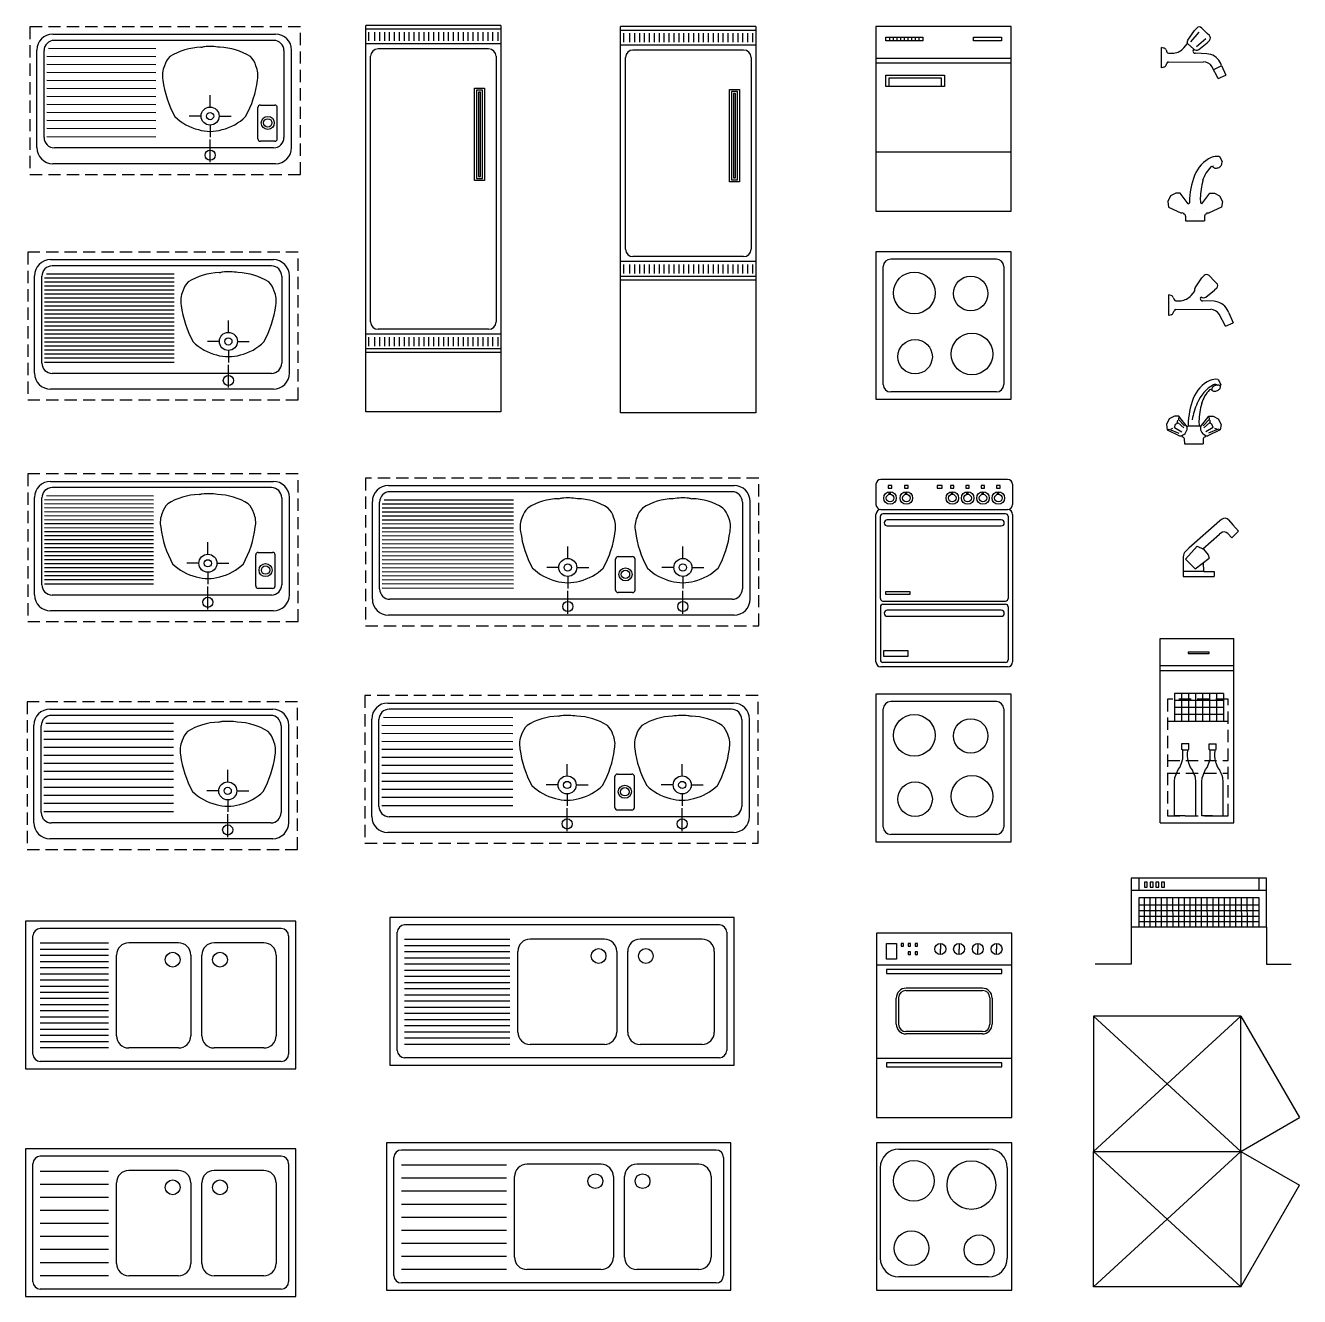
# Model space of a CAD drawing. Header units: millimetres. Extents: x 257.3 to 318.1, y 155.9 to 216.5.
import ezdxf

# ---------------------------------------------------------------- set-up
doc = ezdxf.new("R2010")
doc.units = ezdxf.units.MM
doc.linetypes.add('AI9-LType1', pattern=[0.879429, 0.586286, -0.293143])

# ---------------------------------------------------------------- blocks, each defined once
blk = doc.blocks.new('A$C31F23DDE')
at = {"linetype": 'AI9-LType1'}
for p, q in [((13.306, 22.076), (13.306, 15.041)), ((26.205, 22.076), (13.306, 22.076)), ((26.205, 15.041), (26.205, 22.076)), ((13.306, 15.041), (26.205, 15.041)), ((13.201, 11.327), (13.201, 4.291)), ((26.099, 11.327), (13.201, 11.327)), ((26.099, 4.291), (26.099, 11.327)), ((13.201, 4.291), (26.099, 4.291)), ((13.201, 0.759), (13.201, -6.277)), ((26.099, 0.759), (13.201, 0.759)), ((26.099, -6.277), (26.099, 0.759)), ((29.306, 0.558), (29.306, -6.477)), ((48.067, 0.558), (29.306, 0.558)), ((48.067, -6.477), (48.067, 0.558)), ((13.201, -6.277), (26.099, -6.277)), ((29.306, -6.477), (48.067, -6.477)), ((13.17, -10.101), (13.17, -17.137)), ((26.068, -10.101), (13.17, -10.101)), ((26.068, -17.137), (26.068, -10.101)), ((29.275, -9.807), (29.275, -16.843)), ((48.036, -9.807), (29.275, -9.807)), ((48.036, -16.843), (48.036, -9.807)), ((67.549, -9.971), (67.549, -15.545)), ((70.439, -9.971), (67.549, -9.971)), ((70.439, -15.545), (70.439, -9.971)), ((67.549, -11.017), (70.439, -11.017)), ((67.549, -12.895), (70.439, -12.895)), ((67.549, -13.504), (70.439, -13.504)), ((67.549, -15.545), (70.439, -15.545)), ((29.275, -16.843), (48.036, -16.843)), ((13.17, -17.137), (26.068, -17.137))]:
    blk.add_line(p, q, dxfattribs=at)
for p, q in [((29.319, 3.727), (29.319, 22.136)), ((35.768, 22.136), (29.319, 22.136)), ((35.768, 21.961), (29.319, 21.961)), ((35.768, 22.136), (35.768, 3.727)), ((41.476, 3.671), (41.476, 22.081)), ((47.925, 22.081), (41.476, 22.081)), ((47.925, 21.905), (41.476, 21.905)), ((47.925, 22.081), (47.925, 3.671)), ((53.649, 22.082), (53.649, 13.288)), ((60.098, 22.082), (53.649, 22.082)), ((60.098, 13.288), (60.098, 22.082)), ((68.523, 21.431), (68.835, 21.901)), ((68.946, 22.014), (68.835, 21.901)), ((69.185, 22.016), (69.446, 21.757)), ((14.399, 21.724), (25.021, 21.724)), ((24.928, 21.428), (14.474, 21.428)), ((29.459, 21.82), (29.459, 21.398)), ((29.741, 21.82), (29.741, 21.398)), ((29.975, 21.82), (29.975, 21.398)), ((30.21, 21.82), (30.21, 21.398)), ((30.444, 21.82), (30.444, 21.398)), ((30.679, 21.82), (30.679, 21.398)), ((30.913, 21.82), (30.913, 21.398)), ((31.148, 21.82), (31.148, 21.398)), ((31.382, 21.82), (31.382, 21.398)), ((31.617, 21.82), (31.617, 21.398)), ((31.851, 21.82), (31.851, 21.398)), ((32.086, 21.82), (32.086, 21.398)), ((32.32, 21.82), (32.32, 21.398)), ((32.555, 21.82), (32.555, 21.398)), ((32.789, 21.82), (32.789, 21.398)), ((33.024, 21.82), (33.024, 21.398)), ((33.258, 21.82), (33.258, 21.398)), ((33.493, 21.82), (33.493, 21.398)), ((33.727, 21.82), (33.727, 21.398)), ((33.962, 21.82), (33.962, 21.398)), ((34.196, 21.82), (34.196, 21.398)), ((34.431, 21.82), (34.431, 21.398)), ((34.665, 21.82), (34.665, 21.398)), ((34.9, 21.82), (34.9, 21.398)), ((35.135, 21.82), (35.135, 21.398)), ((35.369, 21.82), (35.369, 21.398)), ((35.627, 21.398), (35.627, 21.82)), ((41.617, 21.764), (41.617, 21.342)), ((41.898, 21.764), (41.898, 21.342)), ((42.133, 21.764), (42.133, 21.342)), ((42.368, 21.764), (42.368, 21.342)), ((42.602, 21.764), (42.602, 21.342)), ((42.836, 21.764), (42.836, 21.342)), ((43.071, 21.764), (43.071, 21.342)), ((43.306, 21.764), (43.306, 21.342)), ((43.54, 21.764), (43.54, 21.342)), ((43.775, 21.764), (43.775, 21.342)), ((44.009, 21.764), (44.009, 21.342)), ((44.244, 21.764), (44.244, 21.342)), ((44.478, 21.764), (44.478, 21.342)), ((44.713, 21.764), (44.713, 21.342)), ((44.947, 21.764), (44.947, 21.342)), ((45.182, 21.764), (45.182, 21.342)), ((45.416, 21.764), (45.416, 21.342)), ((45.651, 21.764), (45.651, 21.342)), ((45.885, 21.764), (45.885, 21.342)), ((46.12, 21.764), (46.12, 21.342)), ((46.354, 21.764), (46.354, 21.342)), ((46.589, 21.764), (46.589, 21.342)), ((46.823, 21.764), (46.823, 21.342)), ((47.058, 21.764), (47.058, 21.342)), ((47.292, 21.764), (47.292, 21.342)), ((47.527, 21.764), (47.527, 21.342)), ((47.785, 21.342), (47.785, 21.764)), ((54.118, 21.405), (54.118, 21.581)), ((54.118, 21.581), (54.294, 21.581)), ((54.294, 21.405), (54.118, 21.405)), ((54.294, 21.581), (54.47, 21.581)), ((54.294, 21.581), (54.294, 21.405)), ((54.47, 21.405), (54.294, 21.405)), ((54.47, 21.581), (54.645, 21.581)), ((54.47, 21.581), (54.47, 21.405)), ((54.645, 21.405), (54.47, 21.405)), ((54.645, 21.581), (54.821, 21.581)), ((54.645, 21.581), (54.645, 21.405)), ((54.821, 21.405), (54.645, 21.405)), ((54.821, 21.581), (54.997, 21.581)), ((54.821, 21.581), (54.821, 21.405)), ((54.997, 21.405), (54.821, 21.405)), ((54.997, 21.581), (55.173, 21.581)), ((54.997, 21.581), (54.997, 21.405)), ((55.173, 21.405), (54.997, 21.405)), ((55.173, 21.581), (55.349, 21.581)), ((55.173, 21.581), (55.173, 21.405)), ((55.349, 21.405), (55.173, 21.405)), ((55.349, 21.581), (55.525, 21.581)), ((55.349, 21.581), (55.349, 21.405)), ((55.525, 21.405), (55.349, 21.405)), ((55.525, 21.581), (55.701, 21.581)), ((55.525, 21.581), (55.525, 21.405)), ((55.701, 21.405), (55.525, 21.405)), ((55.701, 21.581), (55.877, 21.581)), ((55.701, 21.581), (55.701, 21.405)), ((55.877, 21.405), (55.701, 21.405)), ((55.877, 21.581), (55.877, 21.405)), ((58.299, 21.405), (58.299, 21.581)), ((58.299, 21.581), (59.629, 21.581)), ((59.629, 21.405), (58.299, 21.405)), ((59.629, 21.581), (59.629, 21.405)), ((68.326, 21.069), (68.508, 21.279)), ((68.508, 21.279), (68.484, 21.306)), ((68.505, 21.405), (68.523, 21.431)), ((68.801, 21.005), (68.508, 21.279)), ((68.667, 21.354), (69.056, 21.812)), ((68.926, 21.139), (69.384, 21.509)), ((69.038, 20.995), (69.449, 21.313)), ((69.547, 21.658), (69.446, 21.757)), ((69.551, 21.422), (69.449, 21.313)), ((13.635, 16.313), (13.635, 20.961)), ((13.983, 16.794), (13.983, 20.937)), ((19.314, 21.025), (14.2, 21.034)), ((25.418, 20.937), (25.418, 16.794)), ((25.784, 16.313), (25.784, 20.961)), ((35.768, 21.257), (29.319, 21.257)), ((29.553, 8.007), (29.553, 20.671)), ((35.181, 21.023), (29.905, 21.023)), ((35.533, 20.671), (35.533, 8.007)), ((47.925, 21.201), (41.476, 21.201)), ((47.339, 20.967), (42.063, 20.967)), ((67.382, 21.061), (67.264, 21.091)), ((67.264, 20.121), (67.264, 21.091)), ((67.48, 20.97), (67.514, 20.87)), ((67.606, 20.82), (67.854, 20.818)), ((68.774, 20.937), (68.811, 20.994)), ((68.836, 20.818), (68.891, 20.813)), ((69.434, 20.793), (68.891, 20.813)), ((69.618, 20.752), (69.434, 20.793)), ((19.314, 20.644), (14.111, 20.653)), ((19.314, 20.263), (14.111, 20.272)), ((41.711, 11.469), (41.711, 20.615)), ((47.691, 20.615), (47.691, 11.469)), ((60.098, 20.558), (53.649, 20.558)), ((60.098, 20.347), (53.649, 20.347)), ((67.382, 20.151), (67.264, 20.121)), ((67.48, 20.243), (67.514, 20.342)), ((67.606, 20.392), (69.265, 20.411)), ((69.966, 19.607), (69.672, 20.177)), ((69.768, 20.042), (70.111, 20.221)), ((70.133, 20.235), (70.338, 19.766)), ((19.314, 19.882), (14.111, 19.891)), ((19.314, 19.501), (14.111, 19.511)), ((54.118, 19.233), (54.118, 19.761)), ((54.118, 19.761), (56.916, 19.761)), ((54.258, 19.62), (54.258, 19.233)), ((56.775, 19.62), (54.258, 19.62)), ((56.775, 19.233), (56.775, 19.62)), ((56.916, 19.761), (56.916, 19.233)), ((69.966, 19.607), (70.338, 19.766)), ((19.314, 19.12), (14.111, 19.13)), ((34.512, 14.745), (34.512, 19.141)), ((34.512, 19.141), (34.981, 19.141)), ((34.606, 19.047), (34.606, 14.839)), ((34.887, 19.047), (34.606, 19.047)), ((34.699, 18.953), (34.699, 14.932)), ((34.793, 18.953), (34.699, 18.953)), ((34.793, 14.932), (34.793, 18.953)), ((34.887, 14.839), (34.887, 19.047)), ((34.981, 19.141), (34.981, 14.745)), ((46.669, 14.689), (46.669, 19.085)), ((46.669, 19.085), (47.138, 19.085)), ((46.763, 18.991), (46.763, 14.783)), ((47.044, 18.991), (46.763, 18.991)), ((46.857, 18.897), (46.857, 14.877)), ((46.951, 18.897), (46.857, 18.897)), ((46.951, 14.877), (46.951, 18.897)), ((47.044, 14.783), (47.044, 18.991)), ((47.138, 19.085), (47.138, 14.689)), ((56.916, 19.233), (54.118, 19.233)), ((19.314, 18.739), (14.111, 18.749)), ((19.314, 18.358), (14.111, 18.368)), ((21.898, 18.249), (21.898, 18.817)), ((24.297, 18.34), (24.987, 18.34)), ((19.314, 17.977), (14.111, 17.987)), ((21.467, 17.818), (20.9, 17.818)), ((22.328, 17.818), (22.897, 17.818)), ((24.18, 16.737), (24.18, 18.222)), ((25.104, 16.737), (25.104, 18.222)), ((19.314, 17.596), (14.111, 17.606)), ((19.314, 17.215), (14.111, 17.225)), ((21.898, 17.388), (21.898, 16.82)), ((14.111, 16.844), (19.314, 16.834)), ((21.898, 15.614), (21.898, 16.706)), ((24.987, 16.62), (24.297, 16.62)), ((24.928, 16.304), (14.474, 16.304)), ((60.098, 16.102), (53.649, 16.102)), ((70.01, 15.886), (70.039, 15.877)), ((70.039, 15.877), (70.05, 15.857)), ((70.05, 15.857), (70.153, 15.651)), ((25.021, 15.55), (14.399, 15.55)), ((69.731, 15.383), (69.711, 15.399)), ((70.135, 15.546), (70.151, 15.63)), ((70.153, 15.651), (70.151, 15.63)), ((34.981, 14.745), (34.512, 14.745)), ((34.606, 14.839), (34.887, 14.839)), ((34.699, 14.932), (34.793, 14.932)), ((47.138, 14.689), (46.669, 14.689)), ((46.763, 14.783), (47.044, 14.783)), ((46.857, 14.877), (46.951, 14.877)), ((67.698, 14.02), (67.559, 13.74)), ((67.942, 14.144), (67.698, 14.02)), ((68.153, 14.149), (67.942, 14.144)), ((68.542, 13.639), (68.153, 14.149)), ((69.186, 13.639), (69.575, 14.149)), ((69.575, 14.149), (69.787, 14.144)), ((69.787, 14.144), (70.03, 14.02)), ((70.03, 14.02), (70.17, 13.74)), ((67.559, 13.74), (67.597, 13.484)), ((67.597, 13.484), (68.186, 13.202)), ((68.542, 13.639), (68.602, 13.679)), ((68.597, 13.735), (68.602, 13.679)), ((68.839, 13.36), (68.839, 13.372)), ((69.113, 13.901), (69.126, 13.679)), ((69.186, 13.639), (69.126, 13.679)), ((70.131, 13.484), (69.542, 13.202)), ((70.17, 13.74), (70.131, 13.484)), ((53.649, 13.288), (60.098, 13.288)), ((68.306, 13.211), (68.306, 13.154)), ((68.415, 13.055), (68.415, 12.821)), ((68.415, 12.821), (69.313, 12.821)), ((69.314, 13.055), (69.313, 12.821)), ((69.422, 13.211), (69.422, 13.154)), ((14.293, 10.974), (24.916, 10.974)), ((47.339, 11.117), (42.063, 11.117)), ((53.649, 11.352), (53.649, 4.317)), ((60.098, 11.352), (53.649, 11.352)), ((59.394, 11.001), (54.352, 11.001)), ((60.098, 4.317), (60.098, 11.352)), ((24.822, 10.678), (14.368, 10.678)), ((47.925, 10.883), (41.476, 10.883)), ((41.617, 10.742), (41.617, 10.32)), ((41.898, 10.742), (41.898, 10.32)), ((42.133, 10.742), (42.133, 10.32)), ((42.368, 10.742), (42.368, 10.32)), ((42.602, 10.742), (42.602, 10.32)), ((42.836, 10.742), (42.836, 10.32)), ((43.071, 10.742), (43.071, 10.32)), ((43.306, 10.742), (43.306, 10.32)), ((43.54, 10.742), (43.54, 10.32)), ((43.775, 10.742), (43.775, 10.32)), ((44.009, 10.742), (44.009, 10.32)), ((44.244, 10.742), (44.244, 10.32)), ((44.478, 10.742), (44.478, 10.32)), ((44.713, 10.742), (44.713, 10.32)), ((44.947, 10.742), (44.947, 10.32)), ((45.182, 10.742), (45.182, 10.32)), ((45.416, 10.742), (45.416, 10.32)), ((45.651, 10.742), (45.651, 10.32)), ((45.885, 10.742), (45.885, 10.32)), ((46.12, 10.742), (46.12, 10.32)), ((46.354, 10.742), (46.354, 10.32)), ((46.589, 10.742), (46.589, 10.32)), ((46.823, 10.742), (46.823, 10.32)), ((47.058, 10.742), (47.058, 10.32)), ((47.292, 10.742), (47.292, 10.32)), ((47.527, 10.742), (47.527, 10.32)), ((47.785, 10.32), (47.785, 10.742)), ((54, 5.021), (54, 10.649)), ((59.746, 10.649), (59.746, 5.021)), ((13.53, 5.564), (13.53, 10.211)), ((13.878, 6.045), (13.878, 10.187)), ((20.186, 10.094), (14.006, 10.094)), ((20.186, 9.904), (14.006, 9.904)), ((20.186, 10.285), (14.094, 10.285)), ((25.313, 10.187), (25.313, 6.045)), ((25.679, 5.564), (25.679, 10.211)), ((47.925, 10.179), (41.476, 10.179)), ((47.925, 10.003), (41.476, 10.003)), ((68.87, 9.631), (69.183, 10.101)), ((69.294, 10.214), (69.183, 10.101)), ((69.533, 10.215), (69.794, 9.957)), ((69.895, 9.857), (69.794, 9.957)), ((20.186, 9.713), (14.006, 9.713)), ((20.186, 9.523), (14.006, 9.523)), ((20.186, 9.332), (14.006, 9.332)), ((20.186, 9.142), (14.006, 9.142)), ((67.73, 9.26), (67.612, 9.29)), ((67.612, 8.32), (67.612, 9.29)), ((67.828, 9.169), (67.862, 9.069)), ((68.674, 9.268), (68.856, 9.478)), ((68.856, 9.478), (68.831, 9.505)), ((68.853, 9.605), (68.87, 9.631)), ((69.122, 9.136), (69.159, 9.194)), ((69.386, 9.194), (69.796, 9.513)), ((69.899, 9.621), (69.796, 9.513)), ((20.186, 8.951), (14.006, 8.951)), ((20.186, 8.761), (14.006, 8.761)), ((20.186, 8.57), (14.006, 8.57)), ((67.828, 8.442), (67.862, 8.541)), ((67.954, 9.019), (68.202, 9.017)), ((67.954, 8.591), (69.612, 8.611)), ((69.184, 9.017), (69.239, 9.012)), ((69.782, 8.992), (69.239, 9.012)), ((69.966, 8.951), (69.782, 8.992)), ((20.186, 8.38), (14.006, 8.38)), ((20.186, 8.189), (14.006, 8.189)), ((20.186, 7.999), (14.006, 7.999)), ((22.77, 7.509), (22.77, 8.077)), ((67.73, 8.35), (67.612, 8.32)), ((70.314, 7.806), (70.02, 8.376)), ((70.314, 7.806), (70.685, 7.965)), ((70.481, 8.434), (70.685, 7.965)), ((20.186, 7.809), (14.006, 7.809)), ((20.186, 7.618), (14.006, 7.618)), ((20.186, 7.428), (14.006, 7.428)), ((35.768, 7.421), (29.319, 7.421)), ((35.181, 7.655), (29.905, 7.655)), ((20.186, 7.237), (14.006, 7.237)), ((20.186, 7.047), (14.006, 7.047)), ((20.186, 6.856), (14.006, 6.856)), ((22.34, 7.078), (21.772, 7.078)), ((23.2, 7.078), (23.769, 7.078)), ((35.768, 6.717), (29.319, 6.717)), ((29.459, 7.28), (29.459, 6.858)), ((29.741, 7.28), (29.741, 6.858)), ((29.975, 7.28), (29.975, 6.858)), ((30.21, 7.28), (30.21, 6.858)), ((30.444, 7.28), (30.444, 6.858)), ((30.679, 7.28), (30.679, 6.858)), ((30.913, 7.28), (30.913, 6.858)), ((31.148, 7.28), (31.148, 6.858)), ((31.382, 7.28), (31.382, 6.858)), ((31.617, 7.28), (31.617, 6.858)), ((31.851, 7.28), (31.851, 6.858)), ((32.086, 7.28), (32.086, 6.858)), ((32.32, 7.28), (32.32, 6.858)), ((32.555, 7.28), (32.555, 6.858)), ((32.789, 7.28), (32.789, 6.858)), ((33.024, 7.28), (33.024, 6.858)), ((33.258, 7.28), (33.258, 6.858)), ((33.493, 7.28), (33.493, 6.858)), ((33.727, 7.28), (33.727, 6.858)), ((33.962, 7.28), (33.962, 6.858)), ((34.196, 7.28), (34.196, 6.858)), ((34.431, 7.28), (34.431, 6.858)), ((34.665, 7.28), (34.665, 6.858)), ((34.9, 7.28), (34.9, 6.858)), ((35.135, 7.28), (35.135, 6.858)), ((35.369, 7.28), (35.369, 6.858)), ((35.627, 6.858), (35.627, 7.28)), ((20.186, 6.666), (14.006, 6.666)), ((20.186, 6.475), (14.006, 6.475)), ((20.186, 6.285), (14.006, 6.285)), ((14.006, 6.094), (20.186, 6.094)), ((22.77, 6.648), (22.77, 6.08)), ((35.768, 6.541), (29.319, 6.541)), ((24.822, 5.554), (14.368, 5.554)), ((22.77, 4.874), (22.77, 5.966)), ((69.898, 5.013), (69.958, 4.995)), ((69.949, 5.258), (69.977, 5.249)), ((69.977, 5.249), (69.988, 5.229)), ((69.988, 5.229), (70.092, 5.023)), ((70.078, 4.988), (70.045, 4.968)), ((70.074, 4.917), (70.09, 5.002)), ((70.09, 5.002), (70.078, 4.988)), ((70.092, 5.023), (70.09, 5.002)), ((24.916, 4.8), (14.293, 4.8)), ((53.649, 4.317), (60.098, 4.317)), ((59.394, 4.669), (54.352, 4.669)), ((69.67, 4.755), (69.649, 4.771)), ((35.768, 3.727), (29.319, 3.727)), ((47.925, 3.671), (41.476, 3.671)), ((67.637, 3.392), (67.498, 3.112)), ((67.498, 3.112), (67.536, 2.856)), ((67.88, 3.516), (67.637, 3.392)), ((67.878, 2.975), (67.937, 3.131)), ((68.092, 3.521), (67.88, 3.516)), ((67.937, 3.131), (68.058, 3.196)), ((68.058, 3.196), (68.322, 2.952)), ((68.092, 3.521), (68.068, 3.351)), ((68.068, 3.351), (68.354, 3.049)), ((68.481, 3.011), (68.092, 3.521)), ((68.481, 3.011), (68.541, 3.051)), ((68.536, 3.107), (68.541, 3.051)), ((68.541, 3.051), (69.072, 3.046)), ((69.052, 3.272), (69.065, 3.051)), ((69.125, 3.011), (69.065, 3.051)), ((69.125, 3.011), (69.514, 3.521)), ((69.537, 3.351), (69.253, 3.049)), ((69.548, 3.196), (69.284, 2.952)), ((69.514, 3.521), (69.537, 3.351)), ((69.514, 3.521), (69.726, 3.516)), ((69.669, 3.131), (69.548, 3.196)), ((69.728, 2.975), (69.669, 3.131)), ((69.726, 3.516), (69.969, 3.392)), ((69.969, 3.392), (70.108, 3.112)), ((70.108, 3.112), (70.07, 2.856)), ((67.536, 2.856), (67.635, 2.891)), ((67.536, 2.856), (68.125, 2.573)), ((67.635, 2.891), (68.097, 2.699)), ((67.878, 2.975), (68.236, 2.773)), ((68.245, 2.583), (68.245, 2.526)), ((69.361, 2.583), (69.361, 2.526)), ((69.728, 2.975), (69.371, 2.773)), ((70.07, 2.856), (69.481, 2.573)), ((69.972, 2.891), (69.509, 2.699)), ((70.07, 2.856), (69.972, 2.891)), ((68.353, 2.427), (68.354, 2.192)), ((68.354, 2.192), (69.253, 2.192)), ((69.253, 2.427), (69.253, 2.192)), ((14.293, 0.406), (24.916, 0.406)), ((24.822, 0.11), (14.368, 0.11)), ((30.398, 0.206), (46.884, 0.206)), ((53.649, 0.268), (53.649, -0.697)), ((59.928, 0.502), (53.883, 0.502)), ((54.238, 0.206), (54.238, 0.079)), ((54.4, 0.206), (54.238, 0.206)), ((54.238, 0.079), (54.4, 0.079)), ((54.4, 0.079), (54.4, 0.206)), ((55.017, 0.206), (55.017, 0.079)), ((55.179, 0.206), (55.017, 0.206)), ((55.017, 0.079), (55.179, 0.079)), ((55.179, 0.079), (55.179, 0.206)), ((56.57, 0.206), (56.57, 0.079)), ((56.799, 0.206), (56.57, 0.206)), ((56.57, 0.079), (56.799, 0.079)), ((56.799, 0.079), (56.799, 0.206)), ((57.207, 0.206), (57.207, 0.079)), ((57.369, 0.206), (57.207, 0.206)), ((57.207, 0.079), (57.369, 0.079)), ((57.369, 0.079), (57.369, 0.206)), ((57.939, 0.206), (57.939, 0.079)), ((58.101, 0.206), (57.939, 0.206)), ((57.939, 0.079), (58.101, 0.079)), ((58.101, 0.079), (58.101, 0.206)), ((58.671, 0.206), (58.671, 0.079)), ((58.832, 0.206), (58.671, 0.206)), ((58.671, 0.079), (58.832, 0.079)), ((58.832, 0.079), (58.832, 0.206)), ((59.403, 0.206), (59.403, 0.079)), ((59.565, 0.206), (59.403, 0.206)), ((59.403, 0.079), (59.565, 0.079)), ((59.565, 0.079), (59.565, 0.206)), ((60.163, 0.268), (60.163, -0.697)), ((13.53, -5.004), (13.53, -0.357)), ((13.878, -4.523), (13.878, -0.38)), ((19.208, -0.483), (14.006, -0.474)), ((19.208, -0.293), (14.094, -0.284)), ((25.313, -0.38), (25.313, -4.523)), ((25.679, -5.004), (25.679, -0.357)), ((29.635, -5.205), (29.635, -0.557)), ((29.983, -4.724), (29.983, -0.581)), ((36.37, -0.493), (30.2, -0.484)), ((46.79, -0.09), (30.474, -0.09)), ((47.281, -0.581), (47.281, -4.724)), ((47.647, -5.205), (47.647, -0.557)), ((54.284, -0.212), (54.273, -0.098)), ((54.284, -0.111), (54.348, -0.111)), ((54.284, -0.146), (54.35, -0.145)), ((54.345, -0.211), (54.359, -0.096)), ((55.062, -0.212), (55.052, -0.098)), ((55.063, -0.111), (55.127, -0.111)), ((55.063, -0.146), (55.128, -0.145)), ((55.123, -0.211), (55.138, -0.096)), ((57.253, -0.212), (57.242, -0.098)), ((57.253, -0.111), (57.317, -0.111)), ((57.253, -0.146), (57.319, -0.145)), ((57.314, -0.211), (57.328, -0.096)), ((57.984, -0.212), (57.974, -0.098)), ((57.985, -0.111), (58.049, -0.111)), ((57.985, -0.146), (58.051, -0.145)), ((58.046, -0.211), (58.06, -0.096)), ((58.716, -0.212), (58.706, -0.098)), ((58.716, -0.146), (58.783, -0.145)), ((58.717, -0.111), (58.781, -0.111)), ((58.778, -0.211), (58.792, -0.096)), ((59.448, -0.212), (59.438, -0.098)), ((59.448, -0.146), (59.515, -0.145)), ((59.449, -0.111), (59.513, -0.111)), ((59.51, -0.211), (59.524, -0.096)), ((19.208, -0.674), (14.006, -0.664)), ((19.208, -0.864), (14.006, -0.855)), ((19.208, -1.055), (14.006, -1.045)), ((36.37, -0.684), (30.111, -0.674)), ((36.37, -0.874), (30.111, -0.865)), ((36.37, -1.065), (30.111, -1.055)), ((53.649, -8.2), (53.649, -1.166)), ((53.883, -0.932), (59.928, -0.932)), ((59.834, -1.143), (53.977, -1.143)), ((60.163, -1.166), (60.163, -8.2)), ((19.208, -1.245), (14.006, -1.236)), ((19.208, -1.436), (14.006, -1.426)), ((19.208, -1.626), (14.006, -1.617)), ((19.208, -1.817), (14.006, -1.807)), ((36.37, -1.255), (30.111, -1.245)), ((36.37, -1.446), (30.111, -1.436)), ((36.37, -1.636), (30.111, -1.626)), ((36.37, -1.827), (30.111, -1.817)), ((53.86, -5.18), (53.86, -1.26)), ((59.623, -1.429), (54.188, -1.429)), ((54.188, -1.716), (59.623, -1.716)), ((59.952, -1.26), (59.952, -5.18)), ((70.051, -1.477), (68.57, -2.786)), ((70.13, -1.407), (70.051, -1.477)), ((70.462, -1.429), (70.669, -1.666)), ((70.669, -1.666), (70.938, -1.975)), ((19.208, -2.007), (14.006, -1.998)), ((19.208, -2.198), (14.006, -2.188)), ((19.208, -2.388), (14.006, -2.379)), ((36.37, -2.017), (30.111, -2.007)), ((36.37, -2.208), (30.111, -2.198)), ((36.37, -2.398), (30.111, -2.388)), ((69.235, -2.812), (70.038, -2.113)), ((70.096, -2.063), (70.038, -2.113)), ((70.42, -2.079), (70.611, -2.281)), ((70.611, -2.281), (70.938, -1.975)), ((19.208, -2.579), (14.006, -2.569)), ((19.208, -2.769), (14.006, -2.76)), ((19.208, -2.959), (14.006, -2.95)), ((21.793, -3.069), (21.793, -2.5)), ((24.192, -2.978), (24.881, -2.978)), ((36.37, -2.588), (30.111, -2.579)), ((36.37, -2.779), (30.111, -2.77)), ((36.37, -2.969), (30.111, -2.96)), ((38.954, -3.269), (38.954, -2.701)), ((44.442, -3.269), (44.442, -2.701)), ((68.412, -3.297), (68.972, -2.682)), ((68.417, -2.922), (68.57, -2.786)), ((68.972, -2.682), (69.273, -2.824)), ((69.273, -2.824), (69.49, -3.1)), ((19.208, -3.15), (14.006, -3.14)), ((19.208, -3.34), (14.006, -3.331)), ((19.208, -3.531), (14.006, -3.521)), ((21.362, -3.499), (20.794, -3.499)), ((22.223, -3.499), (22.791, -3.499)), ((24.075, -4.581), (24.075, -3.095)), ((24.998, -4.581), (24.998, -3.095)), ((36.37, -3.16), (30.111, -3.15)), ((36.37, -3.35), (30.111, -3.341)), ((36.37, -3.541), (30.111, -3.531)), ((41.236, -4.781), (41.236, -3.296)), ((41.354, -3.178), (42.043, -3.178)), ((42.16, -4.781), (42.16, -3.296)), ((68.299, -3.185), (68.299, -3.89)), ((68.412, -3.297), (68.871, -3.757)), ((68.871, -3.757), (69.544, -3.255)), ((69.283, -3.89), (69.271, -3.459)), ((69.49, -3.1), (69.544, -3.255)), ((19.208, -3.721), (14.006, -3.712)), ((19.208, -3.912), (14.006, -3.902)), ((19.208, -4.102), (14.006, -4.093)), ((21.793, -3.929), (21.793, -4.498)), ((36.37, -3.731), (30.111, -3.722)), ((36.37, -3.922), (30.111, -3.912)), ((36.37, -4.112), (30.111, -4.102)), ((38.524, -3.699), (37.956, -3.699)), ((38.954, -4.13), (38.954, -4.698)), ((39.385, -3.699), (39.953, -3.699)), ((44.012, -3.699), (43.443, -3.699)), ((44.442, -4.13), (44.442, -4.698)), ((44.872, -3.699), (45.44, -3.699)), ((68.299, -3.89), (68.299, -4.124)), ((69.283, -3.89), (68.299, -3.89)), ((68.299, -4.124), (69.769, -4.124)), ((69.283, -3.89), (69.769, -3.89)), ((69.769, -3.89), (69.769, -4.124)), ((19.208, -4.293), (14.006, -4.283)), ((14.006, -4.473), (19.208, -4.483)), ((21.793, -5.704), (21.793, -4.611)), ((24.881, -4.698), (24.192, -4.698)), ((36.37, -4.303), (30.111, -4.293)), ((36.37, -4.493), (30.111, -4.483)), ((30.111, -4.674), (36.37, -4.684)), ((38.954, -5.904), (38.954, -4.812)), ((44.442, -5.904), (44.442, -4.812)), ((24.822, -5.014), (14.368, -5.014)), ((46.79, -5.214), (30.474, -5.214)), ((42.043, -4.898), (41.354, -4.898)), ((53.977, -5.297), (59.834, -5.297)), ((53.977, -5.45), (59.834, -5.45)), ((54.11, -4.866), (54.11, -4.972)), ((55.276, -4.866), (54.11, -4.866)), ((54.11, -4.972), (55.276, -4.972)), ((55.276, -4.972), (55.276, -4.866)), ((24.916, -5.768), (14.293, -5.768)), ((46.884, -5.968), (30.398, -5.968)), ((53.86, -5.567), (53.86, -8.106)), ((59.623, -5.735), (54.188, -5.735)), ((54.188, -6.023), (59.623, -6.023)), ((59.952, -5.567), (59.952, -8.106)), ((67.2, -7.079), (70.718, -7.079)), ((67.2, -15.873), (67.2, -7.079)), ((70.718, -15.873), (70.718, -7.079)), ((54.015, -7.673), (54.015, -7.93)), ((55.19, -7.673), (54.015, -7.673)), ((55.19, -7.93), (55.19, -7.673)), ((68.537, -7.729), (68.537, -7.807)), ((69.536, -7.729), (68.537, -7.729)), ((68.537, -7.807), (69.536, -7.807)), ((69.536, -7.807), (69.536, -7.729)), ((59.928, -8.434), (53.883, -8.434)), ((59.834, -8.223), (53.977, -8.223)), ((54.015, -7.93), (55.19, -7.93)), ((67.2, -8.368), (70.718, -8.368)), ((67.2, -8.603), (70.718, -8.603)), ((67.884, -9.702), (67.884, -11.017)), ((70.218, -9.702), (67.884, -9.702)), ((68.217, -9.702), (68.217, -11.017)), ((68.551, -9.702), (68.551, -11.017)), ((68.884, -9.702), (68.884, -11.017)), ((69.218, -9.702), (69.218, -11.017)), ((69.551, -9.702), (69.551, -11.017)), ((69.885, -9.702), (69.885, -11.017)), ((70.218, -9.702), (70.218, -11.017)), ((30.367, -10.16), (46.853, -10.16)), ((53.649, -9.738), (53.649, -16.773)), ((60.098, -9.738), (53.649, -9.738)), ((59.394, -10.09), (54.352, -10.09)), ((60.098, -16.773), (60.098, -9.738)), ((70.218, -10.036), (67.884, -10.036)), ((14.262, -10.453), (24.885, -10.453)), ((24.791, -10.75), (14.337, -10.75)), ((29.604, -15.57), (29.604, -10.923)), ((36.339, -10.859), (30.168, -10.849)), ((46.759, -10.456), (30.442, -10.456)), ((47.616, -15.57), (47.616, -10.923)), ((54, -16.07), (54, -10.441)), ((59.746, -10.441), (59.746, -16.07)), ((70.218, -10.37), (67.884, -10.37)), ((70.218, -10.703), (67.884, -10.703)), ((13.498, -15.864), (13.498, -11.217)), ((13.847, -15.383), (13.847, -11.24)), ((20.155, -11.524), (13.974, -11.524)), ((20.155, -11.143), (14.063, -11.143)), ((25.282, -11.24), (25.282, -15.383)), ((25.648, -15.864), (25.648, -11.217)), ((29.952, -15.089), (29.952, -10.946)), ((36.339, -11.24), (30.08, -11.23)), ((47.25, -10.946), (47.25, -15.089)), ((67.884, -11.017), (70.218, -11.017)), ((20.155, -11.905), (13.974, -11.905)), ((36.339, -11.621), (30.08, -11.611)), ((36.339, -12.002), (30.08, -11.992)), ((68.23, -12.09), (68.564, -12.09)), ((68.23, -12.369), (68.23, -12.09)), ((68.564, -12.369), (68.564, -12.09)), ((69.532, -12.1), (69.867, -12.1)), ((69.532, -12.379), (69.532, -12.1)), ((69.867, -12.379), (69.867, -12.1)), ((20.155, -12.286), (13.974, -12.286)), ((20.155, -12.667), (13.974, -12.667)), ((36.339, -12.382), (30.08, -12.373)), ((36.339, -12.763), (30.08, -12.754)), ((68.274, -12.385), (68.23, -12.369)), ((68.274, -12.385), (68.519, -12.385)), ((68.28, -12.421), (68.274, -12.385)), ((68.277, -12.821), (68.287, -12.69)), ((68.289, -12.566), (68.28, -12.421)), ((68.287, -12.69), (68.289, -12.566)), ((68.504, -12.566), (68.514, -12.421)), ((68.507, -12.69), (68.504, -12.566)), ((68.517, -12.821), (68.507, -12.69)), ((68.514, -12.421), (68.519, -12.385)), ((68.519, -12.385), (68.564, -12.369)), ((69.577, -12.394), (69.532, -12.379)), ((69.577, -12.394), (69.822, -12.394)), ((69.582, -12.431), (69.577, -12.394)), ((69.579, -12.83), (69.589, -12.7)), ((69.592, -12.576), (69.582, -12.431)), ((69.589, -12.7), (69.592, -12.576)), ((69.807, -12.576), (69.816, -12.431)), ((69.81, -12.7), (69.807, -12.576)), ((69.819, -12.83), (69.81, -12.7)), ((69.816, -12.431), (69.822, -12.394)), ((69.822, -12.394), (69.867, -12.379)), ((20.155, -13.048), (13.974, -13.048)), ((22.739, -13.919), (22.739, -13.351)), ((36.339, -13.144), (30.08, -13.135)), ((38.923, -13.635), (38.923, -13.067)), ((44.411, -13.635), (44.411, -13.067)), ((67.987, -13.514), (68.067, -13.323)), ((68.067, -13.323), (68.141, -13.226)), ((68.141, -13.226), (68.225, -13.022)), ((68.225, -13.022), (68.277, -12.821)), ((68.569, -13.022), (68.517, -12.821)), ((68.653, -13.226), (68.569, -13.022)), ((68.726, -13.323), (68.653, -13.226)), ((68.807, -13.514), (68.726, -13.323)), ((69.289, -13.524), (69.37, -13.332)), ((69.37, -13.332), (69.443, -13.235)), ((69.443, -13.235), (69.527, -13.032)), ((69.527, -13.032), (69.579, -12.83)), ((69.871, -13.032), (69.819, -12.83)), ((69.956, -13.235), (69.871, -13.032)), ((70.029, -13.332), (69.956, -13.235)), ((70.11, -13.524), (70.029, -13.332)), ((20.155, -13.429), (13.974, -13.429)), ((20.155, -13.81), (13.974, -13.81)), ((36.339, -13.525), (30.08, -13.516)), ((36.339, -13.906), (30.08, -13.896)), ((41.205, -15.146), (41.205, -13.661)), ((41.322, -13.544), (42.012, -13.544)), ((42.129, -15.146), (42.129, -13.661)), ((67.889, -13.901), (67.903, -13.717)), ((67.889, -15.535), (67.889, -13.901)), ((67.903, -13.717), (67.942, -13.601)), ((67.942, -13.601), (67.987, -13.514)), ((68.852, -13.601), (68.807, -13.514)), ((68.89, -13.717), (68.852, -13.601)), ((68.905, -13.901), (68.89, -13.717)), ((68.905, -15.535), (68.905, -13.901)), ((69.192, -13.911), (69.206, -13.727)), ((69.192, -15.545), (69.192, -13.911)), ((69.206, -13.727), (69.245, -13.611)), ((69.245, -13.611), (69.289, -13.524)), ((70.154, -13.611), (70.11, -13.524)), ((70.193, -13.727), (70.154, -13.611)), ((70.207, -13.911), (70.193, -13.727)), ((70.207, -15.545), (70.207, -13.911)), ((20.155, -14.191), (13.974, -14.191)), ((20.155, -14.572), (13.974, -14.572)), ((22.308, -14.349), (21.741, -14.349)), ((23.169, -14.349), (23.738, -14.349)), ((36.339, -14.287), (30.08, -14.278)), ((38.492, -14.065), (37.925, -14.065)), ((38.923, -14.495), (38.923, -15.064)), ((39.353, -14.065), (39.921, -14.065)), ((43.981, -14.065), (43.412, -14.065)), ((44.411, -14.495), (44.411, -15.064)), ((44.841, -14.065), (45.409, -14.065)), ((20.155, -14.952), (13.974, -14.952)), ((22.739, -14.779), (22.739, -15.348)), ((36.339, -14.668), (30.08, -14.659)), ((30.08, -15.04), (36.339, -15.049)), ((38.923, -16.27), (38.923, -15.177)), ((44.411, -16.27), (44.411, -15.177)), ((13.974, -15.333), (20.155, -15.333)), ((22.739, -16.554), (22.739, -15.462)), ((46.759, -15.58), (30.442, -15.58)), ((42.012, -15.264), (41.322, -15.264)), ((68.397, -15.535), (67.889, -15.535)), ((68.397, -15.535), (68.905, -15.535)), ((69.699, -15.545), (69.192, -15.545)), ((69.699, -15.545), (70.207, -15.545)), ((24.791, -15.874), (14.337, -15.874)), ((46.853, -16.334), (30.367, -16.334)), ((67.2, -15.873), (70.718, -15.873)), ((24.885, -16.627), (14.262, -16.627)), ((53.649, -16.773), (60.098, -16.773)), ((59.394, -16.421), (54.352, -16.421)), ((65.826, -18.506), (65.826, -20.851)), ((72.275, -18.506), (65.826, -18.506)), ((66.177, -18.506), (66.177, -19.092)), ((66.447, -18.704), (66.447, -18.931)), ((66.589, -18.704), (66.447, -18.704)), ((66.589, -18.931), (66.589, -18.704)), ((66.72, -18.704), (66.72, -18.931)), ((66.862, -18.704), (66.72, -18.704)), ((66.862, -18.931), (66.862, -18.704)), ((66.993, -18.704), (66.993, -18.931)), ((67.135, -18.704), (66.993, -18.704)), ((67.135, -18.931), (67.135, -18.704)), ((67.265, -18.704), (67.265, -18.931)), ((67.408, -18.704), (67.265, -18.704)), ((67.408, -18.931), (67.408, -18.704)), ((71.923, -19.092), (71.923, -18.506)), ((72.275, -20.851), (72.275, -18.506)), ((72.275, -19.092), (65.826, -19.092)), ((66.447, -18.931), (66.589, -18.931)), ((66.72, -18.931), (66.862, -18.931)), ((66.993, -18.931), (67.135, -18.931)), ((67.265, -18.931), (67.408, -18.931)), ((71.915, -19.444), (66.177, -19.444)), ((66.177, -19.444), (66.177, -20.851)), ((66.177, -19.772), (71.923, -19.772)), ((66.177, -20.042), (71.923, -20.042)), ((66.45, -20.851), (66.447, -19.444)), ((66.723, -20.851), (66.72, -19.444)), ((66.996, -20.851), (66.993, -19.444)), ((67.268, -20.851), (67.265, -19.444)), ((67.541, -20.851), (67.538, -19.444)), ((67.814, -20.851), (67.811, -19.444)), ((68.087, -20.851), (68.084, -19.444)), ((68.36, -20.851), (68.356, -19.444)), ((68.632, -20.851), (68.63, -19.444)), ((68.906, -20.851), (68.902, -19.444)), ((69.178, -20.851), (69.175, -19.444)), ((69.451, -20.851), (69.448, -19.444)), ((69.724, -20.851), (69.721, -19.444)), ((69.997, -20.851), (69.993, -19.444)), ((70.269, -20.851), (70.266, -19.444)), ((70.542, -20.851), (70.539, -19.444)), ((70.815, -20.851), (70.812, -19.444)), ((71.088, -20.851), (71.085, -19.444)), ((71.361, -20.851), (71.357, -19.444)), ((71.633, -20.851), (71.63, -19.444)), ((71.923, -20.851), (71.923, -19.444)), ((13.095, -20.56), (13.095, -27.595)), ((25.994, -20.56), (13.095, -20.56)), ((25.994, -27.595), (25.994, -20.56)), ((30.472, -20.386), (30.472, -27.422)), ((46.888, -20.386), (30.472, -20.386)), ((46.888, -27.422), (46.888, -20.386)), ((66.177, -20.312), (71.923, -20.312)), ((66.177, -20.581), (71.923, -20.581)), ((25.29, -20.911), (13.799, -20.911)), ((30.824, -26.718), (30.824, -21.09)), ((46.184, -20.738), (31.175, -20.738)), ((46.536, -21.09), (46.536, -26.718)), ((53.679, -21.125), (53.679, -29.92)), ((60.129, -21.125), (53.679, -21.125)), ((60.129, -29.92), (60.129, -21.125)), ((65.826, -20.851), (65.826, -22.61)), ((72.275, -20.851), (65.826, -20.851)), ((72.275, -20.851), (72.275, -22.61)), ((13.447, -26.892), (13.447, -21.263)), ((17.052, -21.608), (13.799, -21.608)), ((20.392, -21.59), (18.022, -21.59)), ((24.46, -21.59), (22.091, -21.59)), ((25.642, -21.263), (25.642, -26.892)), ((36.188, -21.435), (31.175, -21.435)), ((36.188, -21.729), (31.175, -21.729)), ((40.7, -21.417), (37.158, -21.417)), ((45.355, -21.417), (42.398, -21.417)), ((54.149, -22.365), (54.149, -21.627)), ((54.149, -21.627), (54.632, -21.627)), ((54.632, -21.627), (54.632, -22.365)), ((54.856, -21.627), (54.856, -21.748)), ((54.965, -21.627), (54.856, -21.627)), ((54.856, -21.748), (54.965, -21.748)), ((54.965, -21.748), (54.965, -21.627)), ((55.192, -21.627), (55.192, -21.748)), ((55.301, -21.627), (55.192, -21.627)), ((55.192, -21.748), (55.301, -21.748)), ((55.301, -21.748), (55.301, -21.627)), ((55.521, -21.627), (55.521, -21.748)), ((55.63, -21.627), (55.521, -21.627)), ((55.521, -21.748), (55.63, -21.748)), ((55.63, -21.748), (55.63, -21.627)), ((56.719, -21.627), (56.719, -21.887)), ((57.613, -21.627), (57.613, -21.887)), ((58.508, -21.627), (58.508, -21.887)), ((59.402, -21.627), (59.402, -21.887)), ((17.052, -21.902), (13.799, -21.902)), ((17.052, -22.196), (13.799, -22.196)), ((17.436, -26.017), (17.436, -22.177)), ((20.979, -22.177), (20.979, -26.017)), ((21.504, -26.017), (21.504, -22.177)), ((25.046, -22.177), (25.046, -26.017)), ((36.188, -22.022), (31.175, -22.022)), ((36.188, -22.316), (31.175, -22.316)), ((36.572, -25.843), (36.572, -22.003)), ((41.287, -22.003), (41.287, -25.843)), ((41.812, -25.843), (41.812, -22.003)), ((45.941, -22.003), (45.941, -25.843)), ((54.632, -22.365), (54.149, -22.365)), ((55.192, -22.027), (55.192, -22.148)), ((55.301, -22.027), (55.192, -22.027)), ((55.192, -22.148), (55.301, -22.148)), ((55.301, -22.148), (55.301, -22.027)), ((55.521, -22.027), (55.521, -22.148)), ((55.63, -22.027), (55.521, -22.027)), ((55.521, -22.148), (55.63, -22.148)), ((55.63, -22.148), (55.63, -22.027)), ((56.719, -22.148), (56.719, -21.887)), ((57.613, -22.148), (57.613, -21.887)), ((58.508, -22.148), (58.508, -21.887)), ((59.402, -22.148), (59.402, -21.887)), ((17.052, -22.49), (13.799, -22.49)), ((17.052, -22.783), (13.799, -22.783)), ((17.052, -23.077), (13.799, -23.077)), ((36.188, -22.61), (31.175, -22.61)), ((36.188, -22.904), (31.175, -22.904)), ((60.129, -22.65), (53.679, -22.65)), ((54.149, -22.861), (54.149, -23.048)), ((59.659, -22.861), (54.149, -22.861)), ((54.149, -23.048), (59.659, -23.048)), ((59.659, -23.048), (59.659, -22.861)), ((65.826, -22.61), (64.094, -22.61)), ((72.275, -22.61), (73.442, -22.61)), ((17.052, -23.371), (13.799, -23.371)), ((17.052, -23.665), (13.799, -23.665)), ((36.188, -23.198), (31.175, -23.198)), ((36.188, -23.491), (31.175, -23.491)), ((17.052, -23.959), (13.799, -23.959)), ((17.052, -24.252), (13.799, -24.252)), ((36.188, -23.785), (31.175, -23.785)), ((36.188, -24.079), (31.175, -24.079)), ((54.617, -25.464), (54.617, -24.221)), ((54.726, -24.213), (54.726, -25.472)), ((55.078, -23.861), (55.468, -23.861)), ((58.722, -23.752), (55.087, -23.752)), ((55.468, -23.861), (58.729, -23.861)), ((59.081, -24.213), (59.081, -25.472)), ((59.19, -24.221), (59.19, -25.464)), ((17.052, -24.546), (13.799, -24.546)), ((17.052, -24.84), (13.799, -24.84)), ((36.188, -24.373), (31.175, -24.373)), ((36.188, -24.667), (31.175, -24.667)), ((17.052, -25.134), (13.799, -25.134)), ((17.052, -25.428), (13.799, -25.428)), ((36.188, -24.96), (31.175, -24.96)), ((36.188, -25.254), (31.175, -25.254)), ((64.017, -25.083), (71.053, -31.532)), ((71.053, -25.083), (64.017, -31.532)), ((64.017, -25.083), (64.017, -31.532)), ((71.053, -25.083), (64.017, -25.083)), ((71.053, -25.083), (73.846, -29.92)), ((71.053, -31.532), (71.053, -25.083)), ((17.052, -25.722), (13.799, -25.722)), ((17.052, -26.016), (13.799, -26.016)), ((36.188, -25.548), (31.175, -25.548)), ((36.188, -25.842), (31.175, -25.842)), ((58.729, -25.824), (55.078, -25.824)), ((58.722, -25.933), (55.087, -25.933)), ((17.052, -26.31), (13.799, -26.31)), ((17.052, -26.603), (13.799, -26.603)), ((20.392, -26.603), (18.022, -26.603)), ((24.46, -26.603), (22.091, -26.603)), ((36.188, -26.136), (31.175, -26.136)), ((36.188, -26.43), (31.175, -26.43)), ((40.7, -26.43), (37.158, -26.43)), ((45.355, -26.43), (42.398, -26.43)), ((25.29, -27.243), (13.799, -27.243)), ((46.184, -27.07), (31.175, -27.07)), ((60.129, -27.105), (53.679, -27.105)), ((54.149, -27.317), (54.149, -27.504)), ((59.659, -27.317), (54.149, -27.317)), ((59.659, -27.504), (59.659, -27.317)), ((13.095, -27.595), (25.994, -27.595)), ((30.472, -27.422), (46.888, -27.422)), ((54.149, -27.504), (59.659, -27.504)), ((53.679, -29.92), (60.129, -29.92)), ((71.053, -31.532), (73.846, -29.92)), ((13.095, -31.414), (13.095, -38.45)), ((25.994, -31.414), (13.095, -31.414)), ((25.994, -38.45), (25.994, -31.414)), ((30.316, -31.118), (30.316, -38.153)), ((46.732, -31.118), (30.316, -31.118)), ((46.028, -31.47), (31.019, -31.47)), ((46.732, -38.153), (46.732, -31.118)), ((53.679, -31.118), (53.679, -38.153)), ((60.129, -31.118), (53.679, -31.118)), ((54.744, -31.419), (59.022, -31.419)), ((60.129, -38.153), (60.129, -31.118)), ((64.017, -31.532), (71.053, -31.532)), ((64.017, -37.981), (71.053, -31.532)), ((71.053, -37.981), (64.017, -31.532)), ((64.017, -31.532), (71.053, -31.532)), ((64.017, -37.981), (64.017, -31.532)), ((71.053, -31.532), (73.846, -33.144)), ((71.053, -31.532), (71.053, -37.981)), ((13.447, -37.747), (13.447, -32.118)), ((25.29, -31.766), (13.799, -31.766)), ((25.642, -32.118), (25.642, -37.747)), ((30.667, -37.45), (30.667, -31.822)), ((36.032, -32.195), (31.019, -32.195)), ((40.544, -32.149), (37.002, -32.149)), ((45.199, -32.149), (42.242, -32.149)), ((46.38, -31.822), (46.38, -37.45)), ((17.052, -32.491), (13.799, -32.491)), ((20.392, -32.445), (18.022, -32.445)), ((24.46, -32.445), (22.091, -32.445)), ((36.416, -36.575), (36.416, -32.735)), ((41.13, -32.735), (41.13, -36.575)), ((41.656, -36.575), (41.656, -32.735)), ((45.785, -32.735), (45.785, -36.575)), ((53.853, -32.31), (53.853, -36.623)), ((59.913, -32.31), (59.913, -36.623)), ((17.052, -33.113), (13.799, -33.113)), ((17.436, -36.872), (17.436, -33.032)), ((20.979, -33.032), (20.979, -36.872)), ((21.504, -36.872), (21.504, -33.032)), ((25.046, -33.032), (25.046, -36.872)), ((36.032, -32.816), (31.019, -32.816)), ((71.053, -37.981), (73.846, -33.144)), ((17.052, -33.733), (13.799, -33.733)), ((36.032, -33.436), (31.019, -33.436)), ((17.052, -34.354), (13.799, -34.354)), ((36.032, -34.057), (31.019, -34.057)), ((17.052, -34.975), (13.799, -34.975)), ((36.032, -34.678), (31.019, -34.678)), ((17.052, -35.595), (13.799, -35.595)), ((36.032, -35.299), (31.019, -35.299)), ((17.052, -36.216), (13.799, -36.216)), ((36.032, -35.92), (31.019, -35.92)), ((17.052, -36.837), (13.799, -36.837)), ((36.032, -36.541), (31.019, -36.541)), ((17.052, -37.458), (13.799, -37.458)), ((20.392, -37.458), (18.022, -37.458)), ((24.46, -37.458), (22.091, -37.458)), ((36.032, -37.161), (31.019, -37.161)), ((40.544, -37.161), (37.002, -37.161)), ((45.199, -37.161), (42.242, -37.161)), ((59.022, -37.514), (54.744, -37.514)), ((25.29, -38.098), (13.799, -38.098)), ((30.316, -38.153), (46.732, -38.153)), ((46.028, -37.802), (31.019, -37.802)), ((53.679, -38.153), (60.129, -38.153)), ((71.053, -37.981), (64.017, -37.981)), ((13.095, -38.45), (25.994, -38.45))]:
    blk.add_line(p, q)
for centre, radius in [((21.898, 17.818), 0.43), ((21.898, 17.818), 0.172), ((24.65, 17.492), 0.311), ((24.65, 17.492), 0.198), ((21.898, 15.958), 0.242), ((55.478, 9.389), 0.995), ((58.167, 9.36), 0.823), ((22.77, 7.078), 0.43), ((58.228, 6.477), 0.994), ((22.77, 7.078), 0.172), ((55.515, 6.348), 0.823), ((22.77, 5.218), 0.242), ((54.32, -0.389), 0.297), ((54.32, -0.389), 0.179), ((55.099, -0.389), 0.297), ((55.099, -0.389), 0.179), ((57.289, -0.389), 0.297), ((57.289, -0.389), 0.179), ((58.021, -0.389), 0.297), ((58.021, -0.389), 0.179), ((58.753, -0.389), 0.297), ((58.753, -0.389), 0.179), ((59.485, -0.389), 0.297), ((59.485, -0.389), 0.179), ((21.793, -3.499), 0.43), ((21.793, -3.499), 0.172), ((24.544, -3.825), 0.311), ((24.544, -3.825), 0.198), ((38.954, -3.699), 0.43), ((38.954, -3.699), 0.172), ((44.442, -3.699), 0.43), ((44.442, -3.699), 0.172), ((41.706, -4.026), 0.311), ((41.706, -4.026), 0.199), ((21.793, -5.359), 0.242), ((38.954, -5.559), 0.242), ((44.442, -5.559), 0.242), ((55.478, -11.701), 0.995), ((58.167, -11.73), 0.823), ((22.739, -14.349), 0.43), ((38.923, -14.065), 0.43), ((38.923, -14.065), 0.172), ((44.411, -14.065), 0.43), ((44.411, -14.065), 0.172), ((55.515, -14.742), 0.823), ((58.228, -14.612), 0.994), ((22.739, -14.349), 0.172), ((41.675, -14.391), 0.311), ((41.675, -14.391), 0.199), ((38.923, -15.925), 0.242), ((44.411, -15.925), 0.242), ((22.739, -16.209), 0.242), ((40.423, -22.22), 0.353), ((42.676, -22.22), 0.353), ((56.719, -21.887), 0.261), ((57.613, -21.887), 0.261), ((58.508, -21.887), 0.261), ((59.402, -21.887), 0.261), ((20.114, -22.394), 0.353), ((22.368, -22.394), 0.353), ((55.458, -32.935), 0.971), ((58.2, -33.14), 1.16), ((40.267, -32.952), 0.353), ((42.52, -32.952), 0.353), ((20.114, -33.249), 0.353), ((22.368, -33.249), 0.353), ((55.342, -36.146), 0.83), ((58.569, -36.232), 0.715)]:
    blk.add_circle(centre, radius)
for points in [[(69.185, 22.016), (69.119, 22.082), (69.012, 22.081), (68.946, 22.015), (68.946, 22.015), (68.946, 22.014), (68.946, 22.014)], [(68.774, 20.937), (68.753, 20.896), (68.77, 20.846), (68.812, 20.826), (68.819, 20.822), (68.827, 20.819), (68.836, 20.818)], [(69.533, 10.215), (69.467, 10.281), (69.36, 10.281), (69.294, 10.214), (69.294, 10.214), (69.294, 10.214), (69.294, 10.214)], [(69.122, 9.136), (69.101, 9.095), (69.118, 9.045), (69.159, 9.025), (69.167, 9.021), (69.175, 9.018), (69.184, 9.017)], [(68.125, 2.573), (68.331, 2.58), (68.493, 2.753), (68.486, 2.959), (68.485, 2.977), (68.484, 2.994), (68.481, 3.011)], [(69.125, 3.011), (69.09, 2.808), (69.226, 2.614), (69.43, 2.579), (69.447, 2.576), (69.464, 2.574), (69.481, 2.573)], [(54.188, -1.428), (54.109, -1.428), (54.044, -1.493), (54.044, -1.572), (54.044, -1.652), (54.109, -1.716), (54.188, -1.716)], [(59.623, -1.716), (59.703, -1.716), (59.767, -1.652), (59.767, -1.572), (59.767, -1.493), (59.703, -1.428), (59.623, -1.428)], [(70.462, -1.429), (70.378, -1.332), (70.23, -1.321), (70.132, -1.406), (70.131, -1.407), (70.131, -1.407), (70.13, -1.408)], [(54.188, -5.735), (54.109, -5.735), (54.044, -5.8), (54.044, -5.879), (54.044, -5.959), (54.109, -6.023), (54.188, -6.023)], [(59.623, -6.023), (59.703, -6.023), (59.767, -5.959), (59.767, -5.879), (59.767, -5.8), (59.703, -5.735), (59.623, -5.735)], [(55.078, -23.861), (54.884, -23.861), (54.726, -24.019), (54.726, -24.213), (54.726, -24.213), (54.726, -24.213), (54.726, -24.213)]]:
    blk.add_open_spline(points, degree=3, knots=[0, 0, 0, 0, 1, 1, 1, 2, 2, 2, 2])
for points in [[(14.399, 21.724), (13.977, 21.724), (13.635, 21.382), (13.635, 20.961)], [(14.474, 21.428), (14.203, 21.428), (13.983, 21.208), (13.983, 20.937)], [(25.419, 20.937), (25.419, 21.208), (25.199, 21.428), (24.928, 21.428)], [(25.785, 20.961), (25.785, 21.382), (25.443, 21.724), (25.021, 21.724)], [(68.505, 21.405), (68.486, 21.376), (68.478, 21.341), (68.484, 21.306)], [(69.551, 21.422), (69.614, 21.488), (69.612, 21.593), (69.547, 21.658)], [(21.455, 21.097), (20.935, 21.082), (20.428, 20.929), (19.986, 20.654)], [(21.624, 21.12), (21.568, 21.111), (21.513, 21.098), (21.459, 21.083)], [(22.354, 21.097), (22.112, 21.137), (21.867, 21.145), (21.624, 21.12)], [(23.823, 20.654), (23.381, 20.929), (22.874, 21.082), (22.354, 21.097)], [(29.905, 21.023), (29.711, 21.023), (29.553, 20.865), (29.553, 20.671)], [(35.533, 20.671), (35.533, 20.865), (35.376, 21.023), (35.181, 21.023)], [(42.063, 20.967), (41.868, 20.967), (41.711, 20.809), (41.711, 20.615)], [(47.691, 20.615), (47.691, 20.809), (47.534, 20.967), (47.339, 20.967)], [(67.48, 20.97), (67.465, 21.014), (67.428, 21.049), (67.382, 21.061)], [(67.514, 20.87), (67.527, 20.832), (67.567, 20.81), (67.606, 20.82)], [(67.855, 20.818), (68.038, 20.838), (68.207, 20.928), (68.326, 21.069)], [(68.801, 21.005), (68.866, 20.944), (68.967, 20.94), (69.038, 20.995)], [(70.133, 20.235), (70.049, 20.477), (69.86, 20.667), (69.618, 20.752)], [(19.724, 20.215), (19.629, 20.001), (19.603, 19.762), (19.65, 19.533)], [(19.986, 20.654), (19.863, 20.532), (19.774, 20.381), (19.725, 20.215)], [(24.085, 20.215), (24.036, 20.381), (23.946, 20.532), (23.823, 20.654)], [(24.159, 19.533), (24.206, 19.762), (24.18, 20.001), (24.085, 20.215)], [(67.382, 20.151), (67.428, 20.163), (67.465, 20.198), (67.48, 20.243)], [(67.606, 20.392), (67.567, 20.402), (67.527, 20.38), (67.514, 20.342)], [(69.672, 20.177), (69.582, 20.316), (69.43, 20.403), (69.265, 20.411)], [(19.65, 19.533), (19.727, 18.923), (19.92, 18.332), (20.218, 17.794)], [(23.591, 17.794), (23.889, 18.332), (24.082, 18.923), (24.159, 19.533)], [(24.297, 18.34), (24.233, 18.34), (24.18, 18.287), (24.18, 18.222)], [(25.104, 18.222), (25.104, 18.287), (25.052, 18.34), (24.987, 18.34)], [(20.218, 17.794), (20.529, 17.49), (20.917, 17.275), (21.34, 17.174)], [(22.47, 17.174), (22.893, 17.275), (23.28, 17.489), (23.591, 17.794)], [(21.34, 17.174), (21.708, 17.063), (22.101, 17.063), (22.47, 17.174)], [(13.983, 16.794), (13.983, 16.523), (14.203, 16.304), (14.474, 16.304)], [(24.18, 16.737), (24.18, 16.672), (24.233, 16.62), (24.297, 16.62)], [(24.928, 16.304), (25.199, 16.304), (25.419, 16.523), (25.419, 16.794)], [(24.987, 16.62), (25.052, 16.62), (25.104, 16.672), (25.104, 16.737)], [(13.635, 16.313), (13.635, 15.892), (13.977, 15.55), (14.399, 15.55)], [(25.021, 15.55), (25.443, 15.55), (25.785, 15.892), (25.785, 16.313)], [(69.635, 15.848), (69.271, 15.672), (68.987, 15.365), (68.839, 14.989)], [(70.01, 15.886), (69.884, 15.912), (69.753, 15.899), (69.635, 15.848)], [(69.617, 15.392), (69.437, 15.209), (69.304, 14.985), (69.227, 14.741)], [(69.711, 15.399), (69.682, 15.421), (69.642, 15.418), (69.617, 15.392)], [(69.722, 15.452), (69.713, 15.427), (69.718, 15.401), (69.733, 15.381)], [(69.733, 15.381), (69.746, 15.366), (69.761, 15.355), (69.779, 15.348)], [(69.779, 15.348), (69.801, 15.34), (69.824, 15.335), (69.847, 15.335)], [(69.847, 15.335), (69.874, 15.335), (69.901, 15.338), (69.927, 15.344)], [(69.927, 15.344), (69.955, 15.351), (69.982, 15.361), (70.007, 15.374)], [(70.007, 15.374), (70.032, 15.386), (70.055, 15.401), (70.076, 15.419)], [(70.076, 15.419), (70.094, 15.434), (70.109, 15.453), (70.121, 15.473)], [(70.121, 15.473), (70.131, 15.49), (70.137, 15.508), (70.137, 15.528)], [(70.137, 15.528), (70.137, 15.534), (70.137, 15.54), (70.135, 15.546)], [(68.839, 14.989), (68.688, 14.588), (68.606, 14.164), (68.597, 13.735)], [(69.241, 14.756), (69.167, 14.477), (69.123, 14.19), (69.113, 13.901)], [(68.186, 13.202), (68.225, 13.203), (68.264, 13.211), (68.301, 13.224)], [(68.415, 13.055), (68.407, 13.11), (68.361, 13.151), (68.306, 13.154)], [(69.422, 13.154), (69.367, 13.151), (69.321, 13.11), (69.313, 13.055)], [(69.427, 13.224), (69.464, 13.211), (69.503, 13.203), (69.542, 13.202)], [(14.293, 10.974), (13.871, 10.974), (13.529, 10.633), (13.529, 10.211)], [(25.679, 10.211), (25.679, 10.633), (25.337, 10.974), (24.916, 10.974)], [(41.711, 11.469), (41.711, 11.275), (41.868, 11.117), (42.063, 11.117)], [(47.339, 11.117), (47.534, 11.117), (47.691, 11.275), (47.691, 11.469)], [(54.352, 11.001), (54.158, 11.001), (54, 10.843), (54, 10.649)], [(59.746, 10.649), (59.746, 10.843), (59.589, 11.001), (59.394, 11.001)], [(14.368, 10.678), (14.097, 10.678), (13.878, 10.459), (13.878, 10.187)], [(22.328, 10.357), (21.807, 10.342), (21.3, 10.189), (20.858, 9.914)], [(22.496, 10.38), (22.44, 10.37), (22.386, 10.358), (22.332, 10.343)], [(23.226, 10.357), (22.985, 10.397), (22.739, 10.405), (22.496, 10.38)], [(24.695, 9.914), (24.254, 10.189), (23.746, 10.342), (23.226, 10.357)], [(25.313, 10.187), (25.313, 10.459), (25.093, 10.678), (24.822, 10.678)], [(20.858, 9.914), (20.736, 9.792), (20.646, 9.641), (20.597, 9.475)], [(24.957, 9.475), (24.908, 9.641), (24.818, 9.792), (24.696, 9.914)], [(69.899, 9.621), (69.962, 9.688), (69.96, 9.792), (69.895, 9.857)], [(20.596, 9.475), (20.501, 9.261), (20.475, 9.022), (20.522, 8.793)], [(25.031, 8.793), (25.078, 9.022), (25.052, 9.261), (24.957, 9.475)], [(67.828, 9.169), (67.813, 9.214), (67.776, 9.248), (67.73, 9.26)], [(68.202, 9.017), (68.386, 9.037), (68.555, 9.127), (68.674, 9.268)], [(68.853, 9.605), (68.834, 9.575), (68.826, 9.54), (68.832, 9.505)], [(69.149, 9.205), (69.214, 9.143), (69.315, 9.139), (69.386, 9.194)], [(20.522, 8.793), (20.599, 8.182), (20.792, 7.592), (21.09, 7.054)], [(24.463, 7.054), (24.761, 7.592), (24.954, 8.182), (25.031, 8.793)], [(67.862, 9.069), (67.875, 9.031), (67.915, 9.01), (67.954, 9.019)], [(67.954, 8.591), (67.915, 8.601), (67.875, 8.579), (67.862, 8.541)], [(70.02, 8.376), (69.929, 8.515), (69.778, 8.602), (69.613, 8.611)], [(70.481, 8.434), (70.397, 8.676), (70.207, 8.867), (69.966, 8.951)], [(29.553, 8.007), (29.553, 7.813), (29.711, 7.655), (29.905, 7.655)], [(35.181, 7.655), (35.376, 7.655), (35.533, 7.813), (35.533, 8.007)], [(67.73, 8.351), (67.776, 8.362), (67.813, 8.397), (67.828, 8.442)], [(21.09, 7.054), (21.401, 6.75), (21.789, 6.535), (22.212, 6.434)], [(23.342, 6.434), (23.765, 6.535), (24.153, 6.75), (24.463, 7.054)], [(22.212, 6.434), (22.58, 6.323), (22.974, 6.323), (23.342, 6.434)], [(13.529, 5.564), (13.529, 5.142), (13.871, 4.8), (14.293, 4.8)], [(13.878, 6.045), (13.878, 5.774), (14.097, 5.554), (14.368, 5.554)], [(24.822, 5.554), (25.093, 5.554), (25.313, 5.774), (25.313, 6.045)], [(24.916, 4.8), (25.337, 4.8), (25.679, 5.142), (25.679, 5.564)], [(54, 5.021), (54, 4.826), (54.158, 4.669), (54.352, 4.669)], [(59.394, 4.669), (59.589, 4.669), (59.746, 4.826), (59.746, 5.021)], [(69.574, 5.22), (69.21, 5.044), (68.926, 4.737), (68.778, 4.361)], [(69.737, 5.014), (69.393, 4.81), (69.124, 4.5), (68.97, 4.131)], [(69.949, 5.258), (69.823, 5.284), (69.692, 5.271), (69.574, 5.22)], [(69.678, 4.864), (69.667, 4.847), (69.659, 4.828), (69.657, 4.808)], [(69.728, 4.917), (69.708, 4.902), (69.692, 4.884), (69.678, 4.864)], [(69.799, 4.96), (69.773, 4.949), (69.75, 4.934), (69.728, 4.917)], [(69.898, 5.013), (69.847, 5.037), (69.788, 5.037), (69.737, 5.014)], [(69.88, 4.986), (69.852, 4.981), (69.824, 4.972), (69.799, 4.96)], [(69.959, 4.992), (69.932, 4.994), (69.906, 4.992), (69.88, 4.986)], [(70.024, 4.976), (70.004, 4.985), (69.981, 4.991), (69.959, 4.992)], [(70.065, 4.941), (70.055, 4.956), (70.041, 4.968), (70.024, 4.976)], [(70.055, 4.836), (70.066, 4.852), (70.073, 4.872), (70.076, 4.891)], [(70.075, 4.883), (70.079, 4.903), (70.076, 4.923), (70.065, 4.941)], [(70.076, 4.891), (70.077, 4.9), (70.076, 4.909), (70.075, 4.917)], [(68.778, 4.36), (68.627, 3.959), (68.545, 3.536), (68.536, 3.107)], [(69.556, 4.764), (69.376, 4.581), (69.242, 4.357), (69.166, 4.112)], [(69.65, 4.771), (69.621, 4.793), (69.581, 4.79), (69.556, 4.764)], [(69.657, 4.808), (69.655, 4.791), (69.659, 4.774), (69.668, 4.759)], [(69.668, 4.759), (69.678, 4.744), (69.692, 4.731), (69.709, 4.724)], [(69.709, 4.724), (69.729, 4.714), (69.752, 4.709), (69.774, 4.708)], [(69.774, 4.708), (69.801, 4.706), (69.827, 4.708), (69.853, 4.713)], [(69.853, 4.713), (69.881, 4.719), (69.908, 4.728), (69.934, 4.74)], [(69.934, 4.74), (69.96, 4.751), (69.984, 4.765), (70.005, 4.783)], [(70.005, 4.783), (70.025, 4.798), (70.041, 4.816), (70.055, 4.836)], [(68.971, 4.131), (68.861, 3.877), (68.779, 3.613), (68.726, 3.342)], [(69.181, 4.128), (69.106, 3.848), (69.062, 3.562), (69.052, 3.272)], [(68.014, 3.209), (68.027, 3.247), (68.036, 3.286), (68.04, 3.326)], [(69.566, 3.326), (69.571, 3.286), (69.579, 3.247), (69.592, 3.209)], [(67.723, 2.905), (67.754, 2.915), (67.784, 2.928), (67.812, 2.945)], [(68.354, 2.427), (68.346, 2.481), (68.3, 2.523), (68.245, 2.526)], [(69.361, 2.526), (69.306, 2.523), (69.26, 2.481), (69.253, 2.427)], [(69.794, 2.945), (69.822, 2.928), (69.852, 2.915), (69.883, 2.905)], [(14.293, 0.406), (13.871, 0.406), (13.529, 0.064), (13.529, -0.357)], [(14.368, 0.11), (14.097, 0.11), (13.878, -0.11), (13.878, -0.38)], [(25.313, -0.38), (25.313, -0.11), (25.093, 0.11), (24.822, 0.11)], [(25.679, -0.357), (25.679, 0.064), (25.337, 0.406), (24.916, 0.406)], [(30.398, 0.206), (29.977, 0.206), (29.635, -0.136), (29.635, -0.557)], [(47.647, -0.557), (47.647, -0.136), (47.305, 0.206), (46.884, 0.206)], [(53.883, 0.502), (53.754, 0.502), (53.649, 0.397), (53.649, 0.268)], [(60.163, 0.268), (60.163, 0.397), (60.058, 0.502), (59.928, 0.502)], [(21.35, -0.22), (20.829, -0.235), (20.322, -0.388), (19.881, -0.664)], [(21.518, -0.198), (21.463, -0.207), (21.408, -0.219), (21.354, -0.235)], [(22.248, -0.22), (22.007, -0.18), (21.761, -0.172), (21.518, -0.198)], [(23.718, -0.664), (23.276, -0.388), (22.769, -0.235), (22.248, -0.22)], [(30.474, -0.09), (30.203, -0.09), (29.983, -0.31), (29.983, -0.581)], [(38.512, -0.421), (37.991, -0.436), (37.484, -0.589), (37.042, -0.864)], [(38.68, -0.398), (38.624, -0.408), (38.57, -0.42), (38.516, -0.435)], [(39.41, -0.421), (39.169, -0.38), (38.923, -0.373), (38.68, -0.398)], [(40.879, -0.864), (40.438, -0.589), (39.93, -0.436), (39.41, -0.421)], [(43.987, -0.421), (43.466, -0.436), (42.959, -0.589), (42.517, -0.864)], [(44.717, -0.398), (44.473, -0.373), (44.227, -0.38), (43.987, -0.421)], [(44.881, -0.435), (44.826, -0.42), (44.772, -0.408), (44.717, -0.398)], [(46.354, -0.864), (45.912, -0.589), (45.405, -0.436), (44.885, -0.421)], [(47.281, -0.581), (47.281, -0.31), (47.061, -0.09), (46.79, -0.09)], [(19.619, -1.102), (19.524, -1.316), (19.497, -1.555), (19.544, -1.785)], [(19.881, -0.664), (19.758, -0.786), (19.668, -0.936), (19.619, -1.102)], [(23.979, -1.102), (23.93, -0.936), (23.84, -0.786), (23.718, -0.664)], [(24.054, -1.785), (24.1, -1.555), (24.074, -1.316), (23.979, -1.102)], [(37.042, -0.864), (36.92, -0.986), (36.83, -1.137), (36.781, -1.303)], [(41.141, -1.303), (41.092, -1.137), (41.002, -0.986), (40.879, -0.864)], [(42.517, -0.864), (42.394, -0.986), (42.304, -1.137), (42.255, -1.303)], [(46.615, -1.303), (46.567, -1.137), (46.476, -0.986), (46.354, -0.864)], [(53.649, -0.697), (53.649, -0.826), (53.754, -0.932), (53.883, -0.932)], [(53.883, -0.932), (53.754, -0.932), (53.649, -1.037), (53.649, -1.166)], [(53.977, -1.143), (53.912, -1.143), (53.86, -1.195), (53.86, -1.26)], [(59.952, -1.26), (59.952, -1.195), (59.899, -1.143), (59.834, -1.143)], [(59.928, -0.932), (60.058, -0.932), (60.163, -0.826), (60.163, -0.697)], [(60.163, -1.166), (60.163, -1.037), (60.058, -0.932), (59.928, -0.932)], [(19.545, -1.785), (19.622, -2.395), (19.815, -2.985), (20.113, -3.524)], [(23.485, -3.524), (23.784, -2.985), (23.977, -2.395), (24.054, -1.785)], [(36.781, -1.303), (36.685, -1.517), (36.659, -1.755), (36.706, -1.985)], [(41.215, -1.985), (41.262, -1.755), (41.236, -1.517), (41.141, -1.303)], [(42.255, -1.303), (42.16, -1.517), (42.134, -1.755), (42.181, -1.985)], [(46.69, -1.985), (46.737, -1.755), (46.711, -1.517), (46.615, -1.303)], [(36.706, -1.985), (36.783, -2.596), (36.976, -3.186), (37.274, -3.724)], [(40.647, -3.724), (40.945, -3.186), (41.138, -2.596), (41.215, -1.985)], [(42.181, -1.985), (42.258, -2.596), (42.451, -3.186), (42.749, -3.724)], [(46.122, -3.724), (46.42, -3.186), (46.613, -2.596), (46.69, -1.985)], [(70.42, -2.079), (70.334, -1.987), (70.191, -1.98), (70.096, -2.063)], [(24.192, -2.978), (24.127, -2.978), (24.075, -3.031), (24.075, -3.095)], [(24.998, -3.095), (24.998, -3.031), (24.946, -2.978), (24.881, -2.978)], [(68.417, -2.922), (68.342, -2.989), (68.299, -3.085), (68.299, -3.185)], [(20.113, -3.524), (20.423, -3.828), (20.811, -4.042), (21.234, -4.144)], [(22.365, -4.144), (22.787, -4.042), (23.175, -3.828), (23.486, -3.524)], [(41.354, -3.178), (41.289, -3.178), (41.236, -3.231), (41.236, -3.296)], [(42.16, -3.296), (42.16, -3.231), (42.108, -3.178), (42.043, -3.178)], [(21.234, -4.144), (21.603, -4.254), (21.996, -4.254), (22.365, -4.143)], [(37.274, -3.724), (37.585, -4.028), (37.973, -4.243), (38.396, -4.344)], [(39.526, -4.344), (39.949, -4.243), (40.337, -4.028), (40.647, -3.724)], [(42.749, -3.724), (43.059, -4.028), (43.447, -4.243), (43.87, -4.344)], [(45, -4.344), (45.423, -4.243), (45.811, -4.028), (46.122, -3.724)], [(13.878, -4.523), (13.878, -4.794), (14.097, -5.014), (14.368, -5.014)], [(24.075, -4.581), (24.075, -4.645), (24.127, -4.698), (24.192, -4.698)], [(24.822, -5.014), (25.093, -5.014), (25.313, -4.794), (25.313, -4.523)], [(24.881, -4.698), (24.946, -4.698), (24.998, -4.645), (24.998, -4.581)], [(29.983, -4.724), (29.983, -4.994), (30.203, -5.214), (30.474, -5.214)], [(38.396, -4.344), (38.764, -4.455), (39.158, -4.455), (39.526, -4.344)], [(41.236, -4.781), (41.236, -4.846), (41.289, -4.898), (41.354, -4.898)], [(42.043, -4.898), (42.108, -4.898), (42.16, -4.846), (42.16, -4.781)], [(43.87, -4.344), (44.238, -4.455), (44.632, -4.455), (45, -4.344)], [(46.79, -5.214), (47.061, -5.214), (47.281, -4.994), (47.281, -4.724)], [(13.529, -5.004), (13.529, -5.426), (13.871, -5.768), (14.293, -5.768)], [(24.916, -5.768), (25.337, -5.768), (25.679, -5.426), (25.679, -5.004)], [(29.635, -5.205), (29.635, -5.626), (29.977, -5.968), (30.398, -5.968)], [(46.884, -5.968), (47.305, -5.968), (47.647, -5.626), (47.647, -5.205)], [(53.86, -5.18), (53.86, -5.245), (53.912, -5.297), (53.977, -5.297)], [(53.977, -5.45), (53.912, -5.45), (53.86, -5.502), (53.86, -5.567)], [(59.834, -5.297), (59.899, -5.297), (59.952, -5.245), (59.952, -5.18)], [(59.952, -5.567), (59.952, -5.502), (59.899, -5.45), (59.834, -5.45)], [(53.649, -8.2), (53.649, -8.329), (53.754, -8.434), (53.883, -8.434)], [(53.86, -8.106), (53.86, -8.17), (53.912, -8.223), (53.977, -8.223)], [(59.834, -8.223), (59.899, -8.223), (59.952, -8.17), (59.952, -8.106)], [(59.928, -8.434), (60.058, -8.434), (60.163, -8.329), (60.163, -8.2)], [(30.367, -10.16), (29.945, -10.16), (29.604, -10.501), (29.604, -10.923)], [(47.616, -10.923), (47.616, -10.501), (47.274, -10.16), (46.853, -10.16)], [(54.352, -10.09), (54.158, -10.09), (54, -10.247), (54, -10.441)], [(59.746, -10.441), (59.746, -10.247), (59.589, -10.09), (59.394, -10.09)], [(14.262, -10.453), (13.84, -10.453), (13.498, -10.795), (13.498, -11.217)], [(14.337, -10.75), (14.066, -10.75), (13.846, -10.969), (13.846, -11.24)], [(25.282, -11.24), (25.282, -10.969), (25.062, -10.75), (24.791, -10.75)], [(25.648, -11.217), (25.648, -10.795), (25.306, -10.453), (24.885, -10.453)], [(30.442, -10.456), (30.171, -10.456), (29.952, -10.675), (29.952, -10.946)], [(38.48, -10.787), (37.96, -10.801), (37.453, -10.954), (37.011, -11.23)], [(38.649, -10.764), (38.593, -10.773), (38.538, -10.785), (38.484, -10.8)], [(39.379, -10.787), (39.137, -10.746), (38.892, -10.738), (38.649, -10.764)], [(40.848, -11.23), (40.406, -10.954), (39.899, -10.801), (39.379, -10.787)], [(43.955, -10.787), (43.435, -10.801), (42.927, -10.954), (42.486, -11.23)], [(44.685, -10.764), (44.442, -10.738), (44.196, -10.746), (43.955, -10.787)], [(44.849, -10.8), (44.795, -10.785), (44.741, -10.773), (44.685, -10.764)], [(46.323, -11.23), (45.881, -10.954), (45.374, -10.801), (44.853, -10.787)], [(47.25, -10.946), (47.25, -10.675), (47.03, -10.456), (46.759, -10.456)], [(20.827, -11.514), (20.704, -11.636), (20.614, -11.787), (20.566, -11.952)], [(22.296, -11.071), (21.776, -11.086), (21.269, -11.239), (20.827, -11.514)], [(22.465, -11.048), (22.409, -11.057), (22.354, -11.07), (22.3, -11.085)], [(23.195, -11.071), (22.953, -11.03), (22.708, -11.023), (22.465, -11.048)], [(24.664, -11.514), (24.222, -11.239), (23.715, -11.086), (23.195, -11.071)], [(24.926, -11.952), (24.877, -11.787), (24.787, -11.636), (24.664, -11.514)], [(37.011, -11.23), (36.888, -11.352), (36.799, -11.502), (36.75, -11.668)], [(41.11, -11.668), (41.061, -11.502), (40.971, -11.352), (40.848, -11.23)], [(42.485, -11.23), (42.363, -11.352), (42.273, -11.502), (42.224, -11.668)], [(46.584, -11.668), (46.535, -11.502), (46.445, -11.352), (46.323, -11.23)], [(20.565, -11.952), (20.47, -12.167), (20.444, -12.405), (20.491, -12.635)], [(25, -12.635), (25.047, -12.405), (25.021, -12.167), (24.926, -11.952)], [(36.749, -11.668), (36.654, -11.882), (36.628, -12.121), (36.675, -12.351)], [(41.184, -12.35), (41.231, -12.121), (41.205, -11.882), (41.11, -11.668)], [(42.224, -11.668), (42.129, -11.882), (42.103, -12.121), (42.15, -12.35)], [(46.659, -12.351), (46.706, -12.121), (46.68, -11.882), (46.584, -11.668)], [(20.491, -12.635), (20.568, -13.245), (20.761, -13.836), (21.059, -14.374)], [(24.432, -14.374), (24.73, -13.836), (24.923, -13.245), (25, -12.635)], [(36.675, -12.35), (36.752, -12.961), (36.945, -13.551), (37.243, -14.089)], [(40.616, -14.089), (40.914, -13.551), (41.107, -12.961), (41.184, -12.35)], [(42.149, -12.35), (42.227, -12.961), (42.419, -13.551), (42.718, -14.089)], [(46.09, -14.089), (46.389, -13.551), (46.581, -12.961), (46.659, -12.35)], [(41.322, -13.544), (41.258, -13.544), (41.205, -13.596), (41.205, -13.661)], [(42.129, -13.661), (42.129, -13.596), (42.076, -13.544), (42.012, -13.544)], [(21.059, -14.374), (21.37, -14.678), (21.758, -14.892), (22.181, -14.994)], [(23.311, -14.994), (23.734, -14.892), (24.121, -14.678), (24.432, -14.374)], [(37.243, -14.089), (37.554, -14.394), (37.942, -14.608), (38.365, -14.71)], [(39.495, -14.71), (39.918, -14.608), (40.305, -14.394), (40.616, -14.089)], [(42.718, -14.089), (43.028, -14.394), (43.416, -14.608), (43.839, -14.71)], [(44.969, -14.71), (45.392, -14.608), (45.78, -14.394), (46.09, -14.089)], [(22.181, -14.994), (22.549, -15.105), (22.942, -15.105), (23.311, -14.994)], [(29.952, -15.089), (29.952, -15.36), (30.171, -15.58), (30.442, -15.58)], [(38.365, -14.71), (38.733, -14.82), (39.126, -14.82), (39.495, -14.709)], [(41.205, -15.146), (41.205, -15.211), (41.258, -15.264), (41.322, -15.264)], [(42.012, -15.264), (42.076, -15.264), (42.129, -15.211), (42.129, -15.146)], [(43.839, -14.709), (44.207, -14.82), (44.6, -14.82), (44.969, -14.71)], [(46.759, -15.58), (47.03, -15.58), (47.25, -15.36), (47.25, -15.089)], [(13.846, -15.383), (13.846, -15.654), (14.066, -15.874), (14.337, -15.874)], [(24.791, -15.874), (25.062, -15.874), (25.282, -15.654), (25.282, -15.383)], [(29.604, -15.57), (29.604, -15.992), (29.945, -16.334), (30.367, -16.334)], [(46.853, -16.334), (47.274, -16.334), (47.616, -15.992), (47.616, -15.57)], [(13.498, -15.864), (13.498, -16.286), (13.84, -16.627), (14.262, -16.627)], [(24.885, -16.627), (25.306, -16.627), (25.648, -16.286), (25.648, -15.864)], [(54, -16.07), (54, -16.264), (54.158, -16.421), (54.352, -16.421)], [(59.394, -16.421), (59.589, -16.421), (59.746, -16.264), (59.746, -16.07)], [(13.799, -20.911), (13.605, -20.911), (13.447, -21.069), (13.447, -21.263)], [(25.642, -21.263), (25.642, -21.069), (25.484, -20.911), (25.29, -20.911)], [(31.175, -20.738), (30.981, -20.738), (30.824, -20.896), (30.824, -21.09)], [(46.536, -21.09), (46.536, -20.896), (46.378, -20.738), (46.184, -20.738)], [(18.022, -21.59), (17.699, -21.59), (17.436, -21.853), (17.436, -22.177)], [(20.979, -22.177), (20.979, -21.853), (20.716, -21.59), (20.392, -21.59)], [(22.091, -21.59), (21.767, -21.59), (21.504, -21.853), (21.504, -22.177)], [(25.046, -22.177), (25.046, -21.853), (24.784, -21.59), (24.46, -21.59)], [(37.158, -21.417), (36.834, -21.417), (36.572, -21.679), (36.572, -22.003)], [(41.287, -22.003), (41.287, -21.679), (41.024, -21.417), (40.7, -21.417)], [(42.398, -21.417), (42.075, -21.417), (41.812, -21.679), (41.812, -22.003)], [(45.941, -22.003), (45.941, -21.679), (45.678, -21.417), (45.355, -21.417)], [(55.087, -23.752), (54.828, -23.752), (54.617, -23.962), (54.617, -24.221)], [(59.19, -24.221), (59.19, -23.962), (58.981, -23.752), (58.722, -23.752)], [(59.081, -24.213), (59.081, -24.019), (58.924, -23.861), (58.729, -23.861)], [(54.617, -25.464), (54.617, -25.723), (54.828, -25.933), (55.087, -25.933)], [(54.726, -25.472), (54.726, -25.666), (54.884, -25.824), (55.078, -25.824)], [(58.722, -25.933), (58.981, -25.933), (59.19, -25.723), (59.19, -25.464)], [(58.729, -25.824), (58.924, -25.824), (59.081, -25.666), (59.081, -25.472)], [(17.436, -26.017), (17.436, -26.341), (17.699, -26.603), (18.022, -26.603)], [(20.392, -26.603), (20.716, -26.603), (20.979, -26.341), (20.979, -26.017)], [(21.504, -26.017), (21.504, -26.341), (21.767, -26.603), (22.091, -26.603)], [(24.46, -26.603), (24.784, -26.603), (25.046, -26.341), (25.046, -26.017)], [(36.572, -25.843), (36.572, -26.167), (36.834, -26.43), (37.158, -26.43)], [(40.7, -26.43), (41.024, -26.43), (41.287, -26.167), (41.287, -25.843)], [(41.812, -25.843), (41.812, -26.167), (42.075, -26.43), (42.398, -26.43)], [(45.355, -26.43), (45.678, -26.43), (45.941, -26.167), (45.941, -25.843)], [(30.824, -26.718), (30.824, -26.912), (30.981, -27.07), (31.175, -27.07)], [(46.184, -27.07), (46.378, -27.07), (46.536, -26.912), (46.536, -26.718)], [(13.447, -26.892), (13.447, -27.086), (13.605, -27.243), (13.799, -27.243)], [(25.29, -27.243), (25.484, -27.243), (25.642, -27.086), (25.642, -26.892)], [(31.019, -31.47), (30.825, -31.47), (30.667, -31.627), (30.667, -31.822)], [(46.38, -31.822), (46.38, -31.627), (46.222, -31.47), (46.028, -31.47)], [(54.744, -31.419), (54.252, -31.419), (53.853, -31.818), (53.853, -32.31)], [(59.913, -32.31), (59.913, -31.818), (59.514, -31.419), (59.022, -31.419)], [(13.799, -31.766), (13.605, -31.766), (13.447, -31.924), (13.447, -32.118)], [(25.642, -32.118), (25.642, -31.924), (25.484, -31.766), (25.29, -31.766)], [(37.002, -32.149), (36.678, -32.149), (36.416, -32.411), (36.416, -32.735)], [(41.13, -32.735), (41.13, -32.411), (40.868, -32.149), (40.544, -32.149)], [(42.242, -32.149), (41.918, -32.149), (41.656, -32.411), (41.656, -32.735)], [(45.785, -32.735), (45.785, -32.411), (45.522, -32.149), (45.199, -32.149)], [(18.022, -32.445), (17.699, -32.445), (17.436, -32.708), (17.436, -33.032)], [(20.979, -33.032), (20.979, -32.708), (20.716, -32.445), (20.392, -32.445)], [(22.091, -32.445), (21.767, -32.445), (21.504, -32.708), (21.504, -33.032)], [(25.046, -33.032), (25.046, -32.708), (24.784, -32.445), (24.46, -32.445)], [(17.436, -36.872), (17.436, -37.195), (17.699, -37.458), (18.022, -37.458)], [(20.392, -37.458), (20.716, -37.458), (20.979, -37.195), (20.979, -36.872)], [(21.504, -36.872), (21.504, -37.195), (21.767, -37.458), (22.091, -37.458)], [(24.46, -37.458), (24.784, -37.458), (25.046, -37.195), (25.046, -36.872)], [(36.416, -36.575), (36.416, -36.899), (36.678, -37.161), (37.002, -37.161)], [(40.544, -37.161), (40.868, -37.161), (41.13, -36.899), (41.13, -36.575)], [(41.656, -36.575), (41.656, -36.899), (41.918, -37.161), (42.242, -37.161)], [(45.199, -37.161), (45.522, -37.161), (45.785, -36.899), (45.785, -36.575)], [(53.853, -36.623), (53.853, -37.115), (54.252, -37.514), (54.744, -37.514)], [(59.022, -37.514), (59.514, -37.514), (59.913, -37.115), (59.913, -36.623)], [(30.667, -37.45), (30.667, -37.644), (30.825, -37.802), (31.019, -37.802)], [(46.028, -37.802), (46.222, -37.802), (46.38, -37.644), (46.38, -37.45)], [(13.447, -37.747), (13.447, -37.941), (13.605, -38.098), (13.799, -38.098)], [(25.29, -38.098), (25.484, -38.098), (25.642, -37.941), (25.642, -37.747)]]:
    blk.add_open_spline(points, degree=3)

msp = doc.modelspace()

# ---------------------------------------------------------------- block references
msp.add_blockref('A$C31F23DDE', (244.215, 194.33))

doc.saveas('drawing.dxf')
